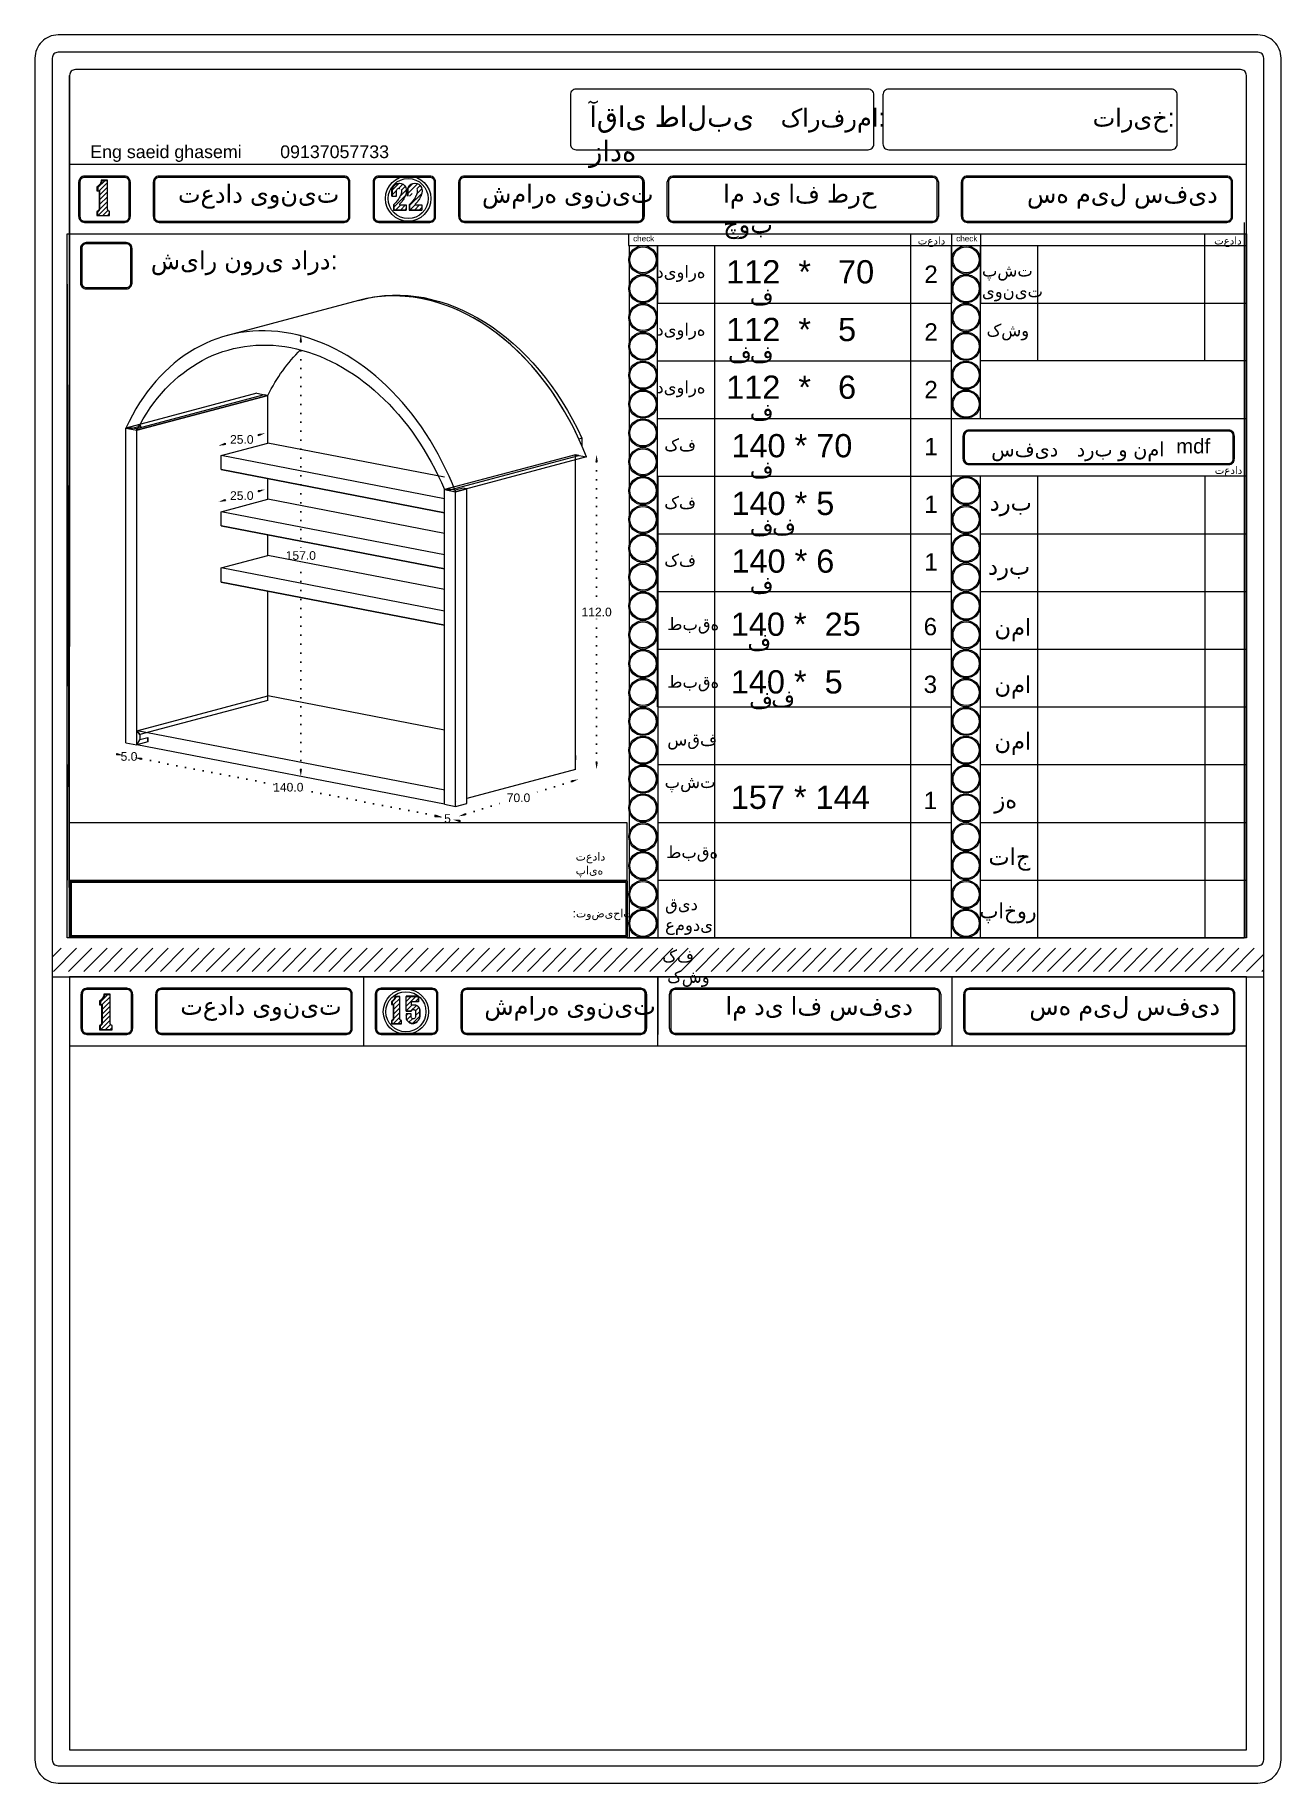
# Model space of a CAD drawing. Header units: inches. Extents: x 104 to 9740, y 936 to 6735.
# Drawn here: x 7903 to 8335, y 4485 to 5091 of the extents above; entities that cross this region are included whole.
import ezdxf

# ---------------------------------------------------------------- set-up
doc = ezdxf.new("R2010")
doc.units = ezdxf.units.IN
doc.header["$MEASUREMENT"] = 0
doc.linetypes.add('ACAD_ISO07W100', pattern=[3, 0, -3])
doc.styles.get("Standard").update_dxf_attribs({"font": 'arial.ttf'})
doc.dimstyles.get("Standard").update_dxf_attribs({"dimtxt": 3, "dimasz": 2.5, "dimexe": 0.18, "dimexo": 0.0625, "dimgap": 0.09, "dimtad": 0, "dimtih": 1, "dimtoh": 1, "dimdec": 1, "dimzin": 0, "dimdsep": 46, "dimtxsty": 'Standard', "dimcen": 0.09, "dimse1": 1, "dimse2": 1, "dimadec": 0, "dimazin": 0, "dimtfac": 1, "dimtdec": 1, "dimtix": 1, "dimtofl": 0, "dimtmove": 0, "dimatfit": 0, "dimfxl": 1, "dimtolj": 1, "dimtzin": 0, "dimarcsym": 0})
pattern_1 = [(45, (7531.2048, 5298.2798), (-0.8148213, 0.8148213), [])]
pattern_2 = [(45, (7391.2215, 5607.3876), (-0.8148213, 0.8148213), [])]

msp = doc.modelspace()

# ---------------------------------------------------------------- texts
at = {"lineweight": 20, "attachment_point": 1}
for s, width, gutter_width, heights, insert, char_height in [('{\\fArial|b0|i0|c178|p34;آقای طالبی زاده}', 61.9241, 323.85, [0], (8094.9, 5065.86), 7.1441), ('{\\fArial|b0|i0|c178|p34;کارفرما:}', 0.2338, 164.79, [0], (8161.27, 5065.12), 6.3113), ('تاریخ:', 0.2338, 164.79, [0], (8269.4, 5065.12), 6.311), ('{\\fArial|b0|i0|c178|p34;Eng saeid ghasemi}', 79.2452, 164.79, [0], (7921.89, 5052.31), 4.4179), ('{\\fArial|b0|i0|c178|p34;09137057733 }', 65.4498, 164.79, [0], (7987.73, 5052.31), 4.4179), ('{\\fArial|b0|i0|c178|p34;تعداد یونیت}', 65.4498, 164.79, [0], (7952.3, 5038.73), 6.3113), ('{\\fArial|b0|i0|c178|p34;شماره یونیت}', 65.4498, 164.79, [0], (8057.72, 5038.73), 6.3113), ('{\\fArial|b0|i0|c178|p34;ام دی اف طرح چوب}', 65.4498, 164.79, [0], (8141.33, 5038.73), 6.3113), ('{\\fArial|b0|i0|c178|p34;سه میل سفید}', 65.4498, 164.79, [0], (8246.66, 5038.73), 6.3113), ('{\\fArial|b0|i0|c178|p34;check}', 65.4498, 164.79, [0], (8110.1, 5021.03), 2.0101), ('{\\fArial|b0|i0|c178|p34;تعداد }', 65.4498, 164.79, [0], (8208.78, 5020.63), 2.6665), ('{\\fArial|b0|i0|c178|p34;check}', 65.4498, 164.79, [0], (8222.1, 5021.03), 2.0101), ('{\\fArial|b0|i0|c178|p34;تعداد }', 10.9902, 164.79, [0], (8311.53, 5020.63), 2.6665), ('{\\fArial|b0|i0|c178|p34;شیار نوری دارد:}', 65.4498, 164.79, [0], (7942.9, 5015.69), 6.3113), ('{\\fArial|b0|i0|c178|p34;شیار نوری دارد:}', 65.4498, 164.79, [0], (7942.9, 5015.69), 6.3113), ('112  *   70', 61.9823, 462.54, [8.23], (8142.34, 5012.51), 8.0603), ('{\\fArial|b0|i0|c178|p34;دیواره }', 17.3175, 247.18, [0], (8118.17, 5010.7), 4.3074), ('2 ', 8.5903, 164.79, [0], (8211.05, 5010.64), 6), ('{\\fArial|b0|i0|c178|p34;پشت \\Pیونیت}', 19.3052, 247.18, [0], (8231.03, 5011.15), 4.3074), ('{\\fArial|b0|i0|c178|p34;ف}', 15.3157, 346.26, [0], (8150.54, 5003.12), 6.0339), ('{\\fArial|b0|i0|c178|p34;دیواره }', 17.3175, 247.18, [0], (8118.17, 4990.7), 4.3074), ('112  *   5', 61.9823, 462.54, [8.23], (8142.34, 4992.51), 8.06), ('2 ', 8.5903, 164.79, [0], (8211.05, 4990.64), 6), ('{\\fArial|b0|i0|c178|p34;کشو }', 17.7019, 247.18, [0], (8232.63, 4990.43), 4.3074), ('{\\fArial|b0|i0|c178|p34;ف}', 15.3157, 346.26, [0], (8142.99, 4983.12), 6.0339), ('{\\fArial|b0|i0|c178|p34;ف}', 15.3157, 346.26, [0], (8150.54, 4983.12), 6.0339), ('{\\fArial|b0|i0|c178|p34;دیواره }', 17.3175, 247.18, [0], (8118.17, 4970.7), 4.3074), ('112  *   6', 61.9823, 462.54, [8.23], (8142.34, 4972.51), 8.06), ('2 ', 8.5903, 164.79, [0], (8211.05, 4970.64), 6), ('{\\fArial|b0|i0|c178|p34;ف}', 15.3157, 346.26, [0], (8150.54, 4963.12), 6.0339), ('140 * 70', 65.2593, 462.54, [0], (8144.16, 4952.23), 8.06), ('{\\fArial|b0|i0|c178|p34;کف }', 15.3367, 247.18, [0], (8120.91, 4950.7), 4.3074), ('1{\\fArial|b0|i0|c178|p34; }', 8.5903, 164.79, [0], (8211.05, 4950.91), 6), ('{\\fArial|b0|i0|c178|p34;سفید}', 37.9723, 164.79, [0], (8234.25, 4949.54), 5.0582), ('{\\fArial|b0|i0|c178|p34;درب و نما}', 36.0682, 164.79, [0], (8263.87, 4949.54), 5.0582), ('mdf', 17.2431, 132.07, [0], (8298.37, 4950.58), 5.058), ('{\\fArial|b0|i0|c178|p34;ف}', 15.3157, 346.26, [0], (8150.54, 4943.12), 6.0339), ('{\\fArial|b0|i0|c178|p34;تعداد }', 10.7715, 164.79, [0], (8311.75, 4941.06), 2.6665), ('{\\fArial|b0|i0|c178|p34;کف }', 15.3367, 247.18, [0], (8120.91, 4930.7), 4.3074), ('140 * 5', 65.2593, 462.54, [0], (8144.16, 4932.23), 8.06), ('1{\\fArial|b0|i0|c178|p34; }', 8.5903, 164.79, [0], (8211.05, 4930.91), 6), ('{\\fArial|b0|i0|c178|p34;درب}', 20.6748, 340.12, [0], (8233.72, 4931.62), 5.927), ('{\\fArial|b0|i0|c178|p34;ف}', 15.3157, 346.26, [0], (8150.54, 4923.12), 6.0339), ('{\\fArial|b0|i0|c178|p34;ف}', 15.3157, 346.26, [0], (8158.29, 4923.35), 6.0339), ('{\\fArial|b0|i0|c178|p34;کف }', 15.3367, 247.18, [0], (8120.91, 4910.7), 4.3074), ('140 * 6', 65.2593, 462.54, [0], (8144.16, 4912.23), 8.06), ('1{\\fArial|b0|i0|c178|p34; }', 8.5903, 164.79, [0], (8211.05, 4910.91), 6), ('{\\fArial|b0|i0|c178|p34;درب}', 13.4202, 164.79, [0], (8233.14, 4909.4), 5.927), ('{\\fArial|b0|i0|c178|p34;ف}', 15.3157, 346.26, [0], (8150.54, 4903.12), 6.0339), ('140 *  25', 66.8047, 462.54, [0], (8143.94, 4890.35), 8.06), ('{\\fArial|b0|i0|c178|p34;طبقه}', 14.1457, 164.79, [0], (8121.95, 4888.57), 4.3074), ('6 ', 8.5903, 164.79, [0], (8210.82, 4888.48), 6), ('{\\fArial|b0|i0|c178|p34;نما}', 11.1787, 164.79, [0], (8235.38, 4888.23), 5.927), ('{\\fArial|b0|i0|c178|p34;ف}', 15.3157, 346.26, [0], (8149.71, 4883.33), 6.0339), ('{\\fArial|b0|i0|c178|p34;طبقه}', 14.1457, 164.79, [0], (8121.95, 4868.57), 4.3074), ('140 *  5', 66.8047, 462.54, [0], (8143.94, 4870.35), 8.06), ('3 ', 8.5903, 164.79, [0], (8210.82, 4868.48), 6), ('{\\fArial|b0|i0|c178|p34;نما}', 11.1787, 164.79, [0], (8235.38, 4868.34), 5.927), ('{\\fArial|b0|i0|c178|p34;ف}', 15.3157, 346.26, [0], (8150.33, 4863.21), 6.0339), ('{\\fArial|b0|i0|c178|p34;ف}', 15.3157, 346.26, [0], (8157.98, 4863.73), 6.0339), ('{\\fArial|b0|i0|c178|p34;سقف}', 14.1457, 164.79, [0], (8121.95, 4848.57), 4.3074), ('{\\fArial|b0|i0|c178|p34;نما}', 11.1787, 164.79, [0], (8235.38, 4848.8), 5.927), ('{\\fArial|b0|i0|c178|p34;پشت}', 18.5758, 164.79, [0], (8121.03, 4833.83), 4.3074), ('157 * 144', 66.8047, 462.54, [0], (8143.94, 4830.35), 8.06), ('1{\\fArial|b0|i0|c178|p34; }', 8.5903, 164.79, [0], (8210.82, 4828.21), 6), ('{\\fArial|b0|i0|c178|p34;زه}', 11.2031, 164.79, [0], (8235.35, 4828.54), 5.927), ('تعداد پایه', 17.7105, 164.79, [0], (8090.19, 4807.23), 2.872), ('{\\fArial|b0|i0|c178|p34;طبقه}', 14.2061, 164.79, [0], (8121.58, 4809.52), 4.3074), ('{\\fArial|b0|i0|c178|p34;تاج}', 13.2883, 164.79, [0], (8233.27, 4808.73), 5.927), (':توضیحات', 65.4498, 164.79, [0], (8089.16, 4787.54), 2.872), ('{\\fArial|b0|i0|c178|p34;قید \\Pعمودی}', 14.0099, 164.79, [0], (8121.18, 4791.5), 4.3074), ('{\\fArial|b0|i0|c178|p34;پاخور}', 12.8103, 147.32, [0], (8230.17, 4789.67), 5.2987), ('{\\fArial|b0|i0|c178|p34;کف }\\P{\\fArial|b0|i0|c178|p34; کشو}', 17.5398, 164.79, [0], (8120.21, 4773.5), 4.3074), ('{\\fArial|b0|i0|c178|p34;تعداد یونیت}', 65.4498, 164.79, [0], (7953.1, 4757.21), 6.3113), ('{\\fArial|b0|i0|c178|p34;شماره یونیت}', 65.4498, 164.79, [0], (8058.52, 4757.21), 6.3113), ('{\\fArial|b0|i0|c178|p34;ام دی اف سفید}', 65.4498, 164.79, [0], (8142.14, 4757.21), 6.3113), ('{\\fArial|b0|i0|c178|p34;سه میل سفید}', 65.4498, 164.79, [0], (8247.46, 4757.21), 6.3113)]:
    msp.add_mtext_dynamic_manual_height_columns(s, width=width, gutter_width=gutter_width, heights=heights, dxfattribs=dict(at, insert=insert, char_height=char_height))

# ---------------------------------------------------------------- blocks, each defined once
blk = doc.blocks.new('*D880')
at = {"color": 0, "linetype": 'ACAD_ISO07W100', "lineweight": -2, "transparency": 16777216}
for p, q in [((8097.44, 4942.56), (8097.44, 4892.14)), ((8097.44, 4838.48), (8097.44, 4888.9))]:
    blk.add_line(p, q, dxfattribs=at)
at = {"color": 0, "transparency": 16777216}
for points in [[(8097.02, 4942.56), (8097.86, 4942.56), (8097.44, 4945.06)], [(8097.02, 4838.48), (8097.86, 4838.48), (8097.44, 4835.98)]]:
    blk.add_solid(points, dxfattribs=at)
at = {"layer": 'Defpoints', "color": 0, "transparency": 16777216}
for p in [(8090.08, 4945.06), (8090.08, 4835.98), (8097.44, 4835.98)]:
    blk.add_point(p, dxfattribs=at)
at = {"color": 0, "transparency": 16777216, "insert": (8097.44, 4890.52), "char_height": 3, "attachment_point": 5}
blk.add_mtext('\\A1;112.0', dxfattribs=at)
blk = doc.blocks.new('*D881')
at = {"color": 0, "linetype": 'ACAD_ISO07W100', "lineweight": -2, "transparency": 16777216}
for p, q in [((8088.75, 4831.81), (8074.33, 4827.35)), ((8051.98, 4820.45), (8066.4, 4824.9))]:
    blk.add_line(p, q, dxfattribs=at)
at = {"color": 0, "transparency": 16777216}
for points in [[(8088.63, 4832.2), (8088.87, 4831.41), (8091.14, 4832.54)], [(8051.86, 4820.84), (8052.1, 4820.05), (8049.59, 4819.71)]]:
    blk.add_solid(points, dxfattribs=at)
at = {"layer": 'Defpoints', "color": 0, "transparency": 16777216}
for p in [(8090.08, 4835.98), (8048.53, 4823.15), (8049.59, 4819.71)]:
    blk.add_point(p, dxfattribs=at)
at = {"color": 0, "transparency": 16777216, "insert": (8070.36, 4826.13), "char_height": 3, "attachment_point": 5}
blk.add_mtext('\\A1;70.0', dxfattribs=at)
blk = doc.blocks.new('*D882')
at = {"color": 0, "linetype": 'ACAD_ISO07W100', "lineweight": -2, "transparency": 16777216}
for p, q in [((7939.69, 4839.61), (7985.55, 4830.75)), ((8041.42, 4819.97), (7995.56, 4828.82))]:
    blk.add_line(p, q, dxfattribs=at)
at = {"color": 0, "transparency": 16777216}
for points in [[(7939.77, 4840.01), (7939.61, 4839.2), (7937.24, 4840.08)], [(8041.5, 4820.37), (8041.34, 4819.56), (8043.87, 4819.49)]]:
    blk.add_solid(points, dxfattribs=at)
at = {"layer": 'Defpoints', "color": 0, "transparency": 16777216}
for p in [(7938.09, 4844.47), (7937.24, 4840.08), (8044.72, 4823.88)]:
    blk.add_point(p, dxfattribs=at)
at = {"color": 0, "transparency": 16777216, "insert": (7990.55, 4829.79), "char_height": 3, "attachment_point": 5}
blk.add_mtext('\\A1;140.0', dxfattribs=at)
blk = doc.blocks.new('*D883')
at = {"color": 0, "linetype": 'ACAD_ISO07W100', "lineweight": -2, "transparency": 16777216}
for p, q in [((7968.75, 4929.35), (7970.43, 4929.8)), ((7980.12, 4932.38), (7978.44, 4931.94))]:
    blk.add_line(p, q, dxfattribs=at)
at = {"color": 0, "transparency": 16777216}
for points in [[(7980.01, 4932.79), (7980.22, 4931.98), (7982.53, 4933.03)], [(7968.64, 4929.75), (7968.86, 4928.95), (7966.33, 4928.71)]]:
    blk.add_solid(points, dxfattribs=at)
at = {"layer": 'Defpoints', "color": 0, "transparency": 16777216}
for p in [(7966.33, 4928.71), (7983.44, 4929.61), (7967.24, 4925.29)]:
    blk.add_point(p, dxfattribs=at)
at = {"color": 0, "transparency": 16777216, "insert": (7974.43, 4930.87), "char_height": 3, "attachment_point": 5}
blk.add_mtext('\\A1;25.0', dxfattribs=at)
blk = doc.blocks.new('*D884')
at = {"color": 0, "linetype": 'ACAD_ISO07W100', "lineweight": -2, "transparency": 16777216}
for p, q in [((7980.12, 4951.86), (7978.44, 4951.41)), ((7968.75, 4948.83), (7970.43, 4949.28))]:
    blk.add_line(p, q, dxfattribs=at)
at = {"color": 0, "transparency": 16777216}
for points in [[(7980.01, 4952.26), (7980.22, 4951.46), (7982.53, 4952.51)], [(7968.64, 4949.23), (7968.86, 4948.43), (7966.33, 4948.18)]]:
    blk.add_solid(points, dxfattribs=at)
at = {"layer": 'Defpoints', "color": 0, "transparency": 16777216}
for p in [(7966.33, 4948.18), (7983.44, 4949.09), (7967.24, 4944.77)]:
    blk.add_point(p, dxfattribs=at)
at = {"color": 0, "transparency": 16777216, "insert": (7974.43, 4950.35), "char_height": 3, "attachment_point": 5}
blk.add_mtext('\\A1;25.0', dxfattribs=at)
blk = doc.blocks.new('*D885')
at = {"color": 0, "linetype": 'ACAD_ISO07W100', "lineweight": -2, "transparency": 16777216}
for p, q in [((7930.97, 4841.29), (7928.52, 4841.76)), ((7939.69, 4839.61), (7942.15, 4839.13))]:
    blk.add_line(p, q, dxfattribs=at)
at = {"color": 0, "transparency": 16777216}
for points in [[(7931.05, 4841.7), (7930.9, 4840.88), (7933.43, 4840.81)], [(7939.77, 4840.01), (7939.61, 4839.2), (7937.24, 4840.08)]]:
    blk.add_solid(points, dxfattribs=at)
at = {"layer": 'Defpoints', "color": 0, "transparency": 16777216}
for p in [(7934.28, 4845.21), (7938.09, 4844.47), (7933.43, 4840.81)]:
    blk.add_point(p, dxfattribs=at)
at = {"color": 0, "transparency": 16777216, "insert": (7935.33, 4840.45), "char_height": 3, "attachment_point": 5}
blk.add_mtext('\\A1;5.0', dxfattribs=at)
blk = doc.blocks.new('*D886')
at = {"color": 0, "linetype": 'ACAD_ISO07W100', "lineweight": -2, "transparency": 16777216}
for p, q in [((8041.38, 4819.76), (8038.92, 4820.24)), ((8050.1, 4818.08), (8052.55, 4817.6))]:
    blk.add_line(p, q, dxfattribs=at)
at = {"color": 0, "transparency": 16777216}
for points in [[(8041.46, 4820.17), (8041.3, 4819.35), (8043.83, 4819.29)], [(8050.17, 4818.49), (8050.02, 4817.67), (8047.64, 4818.55)]]:
    blk.add_solid(points, dxfattribs=at)
at = {"layer": 'Defpoints', "color": 0, "transparency": 16777216}
for p in [(8044.72, 4823.88), (8047.64, 4818.55), (8048.53, 4823.15)]:
    blk.add_point(p, dxfattribs=at)
at = {"color": 0, "transparency": 16777216, "insert": (8045.74, 4818.92), "char_height": 3, "attachment_point": 5}
blk.add_mtext('\\A1;5', dxfattribs=at)
blk = doc.blocks.new('*D890')
at = {"color": 0, "linetype": 'ACAD_ISO07W100', "lineweight": -2, "transparency": 16777216}
for p, q in [((7994.89, 4984.21), (7994.89, 4911.73)), ((7994.88, 4836), (7994.89, 4908.48))]:
    blk.add_line(p, q, dxfattribs=at)
at = {"color": 0, "transparency": 16777216}
for points in [[(7994.47, 4984.21), (7995.3, 4984.21), (7994.89, 4986.71)], [(7994.47, 4836), (7995.3, 4836), (7994.88, 4833.5)]]:
    blk.add_solid(points, dxfattribs=at)
at = {"layer": 'Defpoints', "color": 0, "transparency": 16777216}
for p in [(7994.89, 4986.71), (7994.88, 4833.5), (7994.88, 4833.5)]:
    blk.add_point(p, dxfattribs=at)
at = {"color": 0, "transparency": 16777216, "insert": (7994.89, 4910.11), "char_height": 3, "attachment_point": 5}
blk.add_mtext('\\A1;157.0', dxfattribs=at)

# ---------------------------------------------------------------- dimensions: what is measured, and where the dimension line sits
for p1, p2, distance, text, picture, middle in [((7994.89, 4986.71), (7994.88, 4833.5), 0, '157.0', '*D890', (7994.89, 4910.11)), ((7983.44, 4949.09), (7967.24, 4944.77), -3.53, '25.0', '*D884', (7974.43, 4950.35)), ((7983.44, 4929.61), (7967.24, 4925.29), -3.53, '25.0', '*D883', (7974.43, 4930.87)), ((7938.09, 4844.47), (7934.28, 4845.21), 4.47, '5.0', '*D885', (7935.33, 4840.45)), ((8044.72, 4823.88), (7938.09, 4844.47), 4.47, '140.0', '*D882', (7990.55, 4829.79)), ((8090.08, 4835.98), (8048.53, 4823.15), 3.6, '70.0', '*D881', (8070.36, 4826.13)), ((8044.72, 4823.88), (8048.53, 4823.15), -4.68, '5', '*D886', (8045.74, 4818.92))]:
    dim = msp.add_aligned_dim(p1=p1, p2=p2, distance=distance, text=text, dimstyle='Standard')
    dim.commit()
    dim.dimension.update_dxf_attribs({"geometry": picture, "text_midpoint": middle})
dim = msp.add_linear_dim(base=(8097.44, 4835.98), p1=(8090.08, 4945.06), p2=(8090.08, 4835.98), angle=90, text='112.0', dimstyle='Standard')
dim.commit()
dim.dimension.update_dxf_attribs({"geometry": '*D880', "text_midpoint": (8097.44, 4890.52)})

# ---------------------------------------------------------------- hatches: boundary and pattern name
at = {"lineweight": 20}
h = msp.add_hatch(dxfattribs=at)
h.set_pattern_fill('ANSI31', color=256, scale=9.218651)
h.set_pattern_definition([(45, (7178.6585, 5579.2127), (-0.8148213, 0.8148213), [])])
h.paths.add_polyline_path([(7928.42, 5029.46), (7928.33, 5029.5), (7928.25, 5029.56), (7928.17, 5029.62), (7928.1, 5029.69), (7928.04, 5029.77), (7927.99, 5029.86), (7927.95, 5029.95), (7927.92, 5030.05), (7927.9, 5030.14), (7927.9, 5030.24), (7927.9, 5040.17), (7926.03, 5040.17), (7926.01, 5039.94), (7925.96, 5039.71), (7925.89, 5039.49), (7925.81, 5039.27), (7925.7, 5039.06), (7925.58, 5038.86), (7925.44, 5038.67), (7925.28, 5038.5), (7925.11, 5038.34), (7924.93, 5038.19), (7924.74, 5038.06), (7924.53, 5037.95), (7924.53, 5036.55), (7924.94, 5036.55), (7925.25, 5036.52), (7925.25, 5030.28), (7925.23, 5030.19), (7925.21, 5030.09), (7925.18, 5030), (7925.13, 5029.91), (7925.08, 5029.83), (7925.02, 5029.75), (7924.96, 5029.68), (7924.88, 5029.62), (7924.8, 5029.57), (7924.72, 5029.52), (7924.62, 5029.48), (7924.53, 5029.46), (7924.53, 5028.03), (7928.62, 5028.03), (7928.62, 5029.41), (7928.52, 5029.43)])
h = msp.add_hatch(dxfattribs=at)
h.set_pattern_fill('ANSI31', color=256, scale=9.218651)
h.set_pattern_definition(pattern_2)
h.paths.add_polyline_path([(8031.45, 5031.64), (8029.09, 5031.64), (8029.09, 5031.92), (8029.33, 5032.15), (8029.56, 5032.39), (8029.78, 5032.64), (8029.99, 5032.9), (8030.19, 5033.16), (8030.38, 5033.44), (8030.56, 5033.72), (8030.72, 5034.01), (8030.88, 5034.3), (8031.02, 5034.6), (8031.15, 5034.91), (8031.19, 5035.03), (8031.26, 5035.22), (8031.32, 5035.42), (8031.38, 5035.61), (8031.42, 5035.82), (8031.45, 5036.02), (8031.47, 5036.22), (8031.48, 5036.43), (8031.48, 5036.63), (8031.47, 5036.84), (8031.45, 5037.04), (8031.25, 5037.74), (8030.86, 5038.35), (8030.32, 5038.83), (8029.73, 5039.1), (8029.11, 5039.19), (8028.4, 5039.08), (8027.75, 5038.79), (8027.21, 5038.31), (8026.83, 5037.71), (8026.63, 5037.02), (8026.64, 5036.3), (8026.64, 5034.66), (8028.11, 5034.66), (8028.11, 5036.82), (8028.25, 5037.08), (8028.44, 5037.27), (8028.68, 5037.39), (8028.94, 5037.43), (8029.11, 5037.4), (8029.21, 5037.39), (8029.21, 5037.39), (8029.37, 5037.36), (8029.6, 5037.24), (8029.79, 5037.06), (8029.92, 5036.83), (8029.97, 5036.57), (8029.97, 5036.4), (8029.96, 5036.23), (8029.94, 5036.07), (8029.92, 5035.9), (8029.89, 5035.74), (8029.85, 5035.57), (8029.8, 5035.41), (8029.74, 5035.26), (8029.68, 5035.1), (8029.61, 5034.95), (8029.53, 5034.78), (8029.37, 5034.46), (8029.2, 5034.14), (8029.01, 5033.84), (8028.82, 5033.54), (8028.61, 5033.24), (8028.39, 5032.96), (8028.17, 5032.68), (8027.93, 5032.42), (8027.68, 5032.16), (8027.42, 5031.91), (8027.16, 5031.67), (8027.16, 5029.85), (8031.45, 5029.85)])
h = msp.add_hatch(dxfattribs=at)
h.set_pattern_fill('ANSI31', color=256, scale=9.218651)
h.set_pattern_definition(pattern_2)
h.paths.add_polyline_path([(8036.89, 5031.64), (8034.53, 5031.64), (8034.53, 5031.92), (8034.77, 5032.15), (8035, 5032.39), (8035.22, 5032.64), (8035.43, 5032.9), (8035.63, 5033.16), (8035.82, 5033.44), (8036, 5033.72), (8036.17, 5034.01), (8036.32, 5034.3), (8036.46, 5034.6), (8036.59, 5034.91), (8036.63, 5035.03), (8036.7, 5035.22), (8036.77, 5035.42), (8036.82, 5035.61), (8036.86, 5035.82), (8036.89, 5036.02), (8036.91, 5036.22), (8036.92, 5036.43), (8036.92, 5036.63), (8036.91, 5036.84), (8036.89, 5037.04), (8036.69, 5037.74), (8036.3, 5038.35), (8035.76, 5038.83), (8035.17, 5039.1), (8034.55, 5039.19), (8033.84, 5039.08), (8033.19, 5038.79), (8032.65, 5038.31), (8032.27, 5037.71), (8032.07, 5037.02), (8032.08, 5036.3), (8032.08, 5034.66), (8033.55, 5034.66), (8033.55, 5036.82), (8033.69, 5037.08), (8033.88, 5037.27), (8034.12, 5037.39), (8034.39, 5037.43), (8034.55, 5037.4), (8034.65, 5037.39), (8034.65, 5037.39), (8034.81, 5037.36), (8035.05, 5037.24), (8035.24, 5037.06), (8035.36, 5036.83), (8035.41, 5036.57), (8035.41, 5036.4), (8035.4, 5036.23), (8035.38, 5036.07), (8035.36, 5035.9), (8035.33, 5035.74), (8035.29, 5035.57), (8035.24, 5035.41), (8035.19, 5035.26), (8035.12, 5035.1), (8035.05, 5034.95), (8034.97, 5034.78), (8034.81, 5034.46), (8034.64, 5034.14), (8034.46, 5033.84), (8034.26, 5033.54), (8034.05, 5033.24), (8033.84, 5032.96), (8033.61, 5032.68), (8033.37, 5032.42), (8033.12, 5032.16), (8032.86, 5031.91), (8032.6, 5031.67), (8032.6, 5029.85), (8036.89, 5029.85)])
h = msp.add_hatch(dxfattribs=at)
h.set_pattern_fill('ANSI31', color=256, scale=30)
h.set_pattern_definition([(45, (5706.503, 4477.8733), (-2.6516504, 2.6516504), [])])
h.paths.add_polyline_path([(8328.72, 4773.97), (7908.72, 4773.97), (7908.72, 4765.97), (8328.72, 4765.97)])
h = msp.add_hatch(dxfattribs=at)
h.set_pattern_fill('ANSI31', color=256, scale=9.218651)
h.set_pattern_definition([(45, (7179.5658, 5296.9973), (-0.8148213, 0.8148213), [])])
h.paths.add_polyline_path([(7929.33, 4747.25), (7929.24, 4747.29), (7929.16, 4747.34), (7929.08, 4747.41), (7929.01, 4747.48), (7928.95, 4747.56), (7928.9, 4747.64), (7928.86, 4747.73), (7928.83, 4747.83), (7928.81, 4747.93), (7928.8, 4748.03), (7928.8, 4757.95), (7926.94, 4757.95), (7926.91, 4757.72), (7926.87, 4757.49), (7926.8, 4757.27), (7926.71, 4757.05), (7926.61, 4756.84), (7926.49, 4756.65), (7926.35, 4756.46), (7926.19, 4756.28), (7926.02, 4756.12), (7925.84, 4755.98), (7925.64, 4755.85), (7925.44, 4755.74), (7925.44, 4754.33), (7925.84, 4754.33), (7926.15, 4754.31), (7926.15, 4748.07), (7926.14, 4747.97), (7926.12, 4747.88), (7926.08, 4747.79), (7926.04, 4747.7), (7925.99, 4747.62), (7925.93, 4747.54), (7925.86, 4747.47), (7925.79, 4747.41), (7925.71, 4747.35), (7925.62, 4747.31), (7925.53, 4747.27), (7925.44, 4747.24), (7925.44, 4745.81), (7929.53, 4745.81), (7929.53, 4747.19), (7929.43, 4747.21)])
h = msp.add_hatch(dxfattribs=at)
h.set_pattern_fill('ANSI31', color=256, scale=9.218651)
h.set_pattern_definition(pattern_1)
h.paths.add_polyline_path([(8029.61, 4748.98), (8029.54, 4749.01), (8029.47, 4749.05), (8029.41, 4749.1), (8029.36, 4749.15), (8029.31, 4749.22), (8029.27, 4749.28), (8029.24, 4749.35), (8029.22, 4749.43), (8029.2, 4749.5), (8029.2, 4749.58), (8029.2, 4757.22), (8027.77, 4757.22), (8027.74, 4757.04), (8027.71, 4756.87), (8027.66, 4756.69), (8027.59, 4756.53), (8027.51, 4756.37), (8027.41, 4756.21), (8027.31, 4756.07), (8027.19, 4755.93), (8027.06, 4755.81), (8026.92, 4755.7), (8026.77, 4755.6), (8026.61, 4755.51), (8026.61, 4754.43), (8026.92, 4754.43), (8027.16, 4754.41), (8027.16, 4749.61), (8027.15, 4749.54), (8027.13, 4749.46), (8027.11, 4749.39), (8027.07, 4749.32), (8027.03, 4749.26), (8026.99, 4749.2), (8026.94, 4749.15), (8026.88, 4749.1), (8026.82, 4749.06), (8026.75, 4749.02), (8026.68, 4748.99), (8026.61, 4748.97), (8026.61, 4747.87), (8029.75, 4747.87), (8029.75, 4748.94), (8029.68, 4748.95)])
h = msp.add_hatch(dxfattribs=at)
h.set_pattern_fill('ANSI31', color=256, scale=9.218651)
h.set_pattern_definition(pattern_1)
h.paths.add_polyline_path([(8035.68, 4753.63), (8035.5, 4753.82), (8035.3, 4753.99), (8035.09, 4754.13), (8034.85, 4754.24), (8034.65, 4754.31), (8034.42, 4754.36), (8034.14, 4754.38), (8033.12, 4754.38), (8033.12, 4755.37), (8035.59, 4755.37), (8035.59, 4757.27), (8031.38, 4757.27), (8031.38, 4752.18), (8033.12, 4752.18), (8033.19, 4752.33), (8033.28, 4752.47), (8033.41, 4752.58), (8033.55, 4752.66), (8033.71, 4752.71), (8033.89, 4752.73), (8034.08, 4752.71), (8034.24, 4752.66), (8034.38, 4752.58), (8034.51, 4752.47), (8034.6, 4752.33), (8034.67, 4752.18), (8034.67, 4750.23), (8034.65, 4750.04), (8034.57, 4749.85), (8034.45, 4749.69), (8034.29, 4749.57), (8034.11, 4749.5), (8033.91, 4749.47), (8033.71, 4749.5), (8033.53, 4749.57), (8033.35, 4749.71), (8033.22, 4749.88), (8033.14, 4750.06), (8033.12, 4750.26), (8033.12, 4751.2), (8031.38, 4751.2), (8031.38, 4750.23), (8031.4, 4749.92), (8031.46, 4749.61), (8031.55, 4749.35), (8031.69, 4749.07), (8031.87, 4748.81), (8032.08, 4748.58), (8032.32, 4748.38), (8032.58, 4748.21), (8032.86, 4748.08), (8033.16, 4747.98), (8033.47, 4747.93), (8033.78, 4747.92), (8034.07, 4747.98), (8034.35, 4748.07), (8034.62, 4748.18), (8034.88, 4748.33), (8035.12, 4748.5), (8035.35, 4748.7), (8035.55, 4748.92), (8035.72, 4749.16), (8035.87, 4749.41), (8035.99, 4749.68), (8036.08, 4749.97), (8036.14, 4750.26), (8036.14, 4752.18), (8036.14, 4752.44), (8036.11, 4752.7), (8036.04, 4752.95), (8035.95, 4753.19), (8035.83, 4753.42)])

# ---------------------------------------------------------------- linework, layer by layer
for p, q in [((7914.72, 4777.62), (7914.72, 5076.58)), ((8322.72, 5045.62), (7914.72, 5045.62)), ((7914.72, 4866.63), (7914.72, 5045.62)), ((7917.92, 5027.62), (7917.92, 5039.62)), ((7933.76, 5041.62), (7919.92, 5041.62)), ((7924.53, 5037.95), (7924.53, 5036.55)), ((7935.76, 5039.62), (7935.76, 5027.62)), ((7943.76, 5027.62), (7943.76, 5039.62)), ((8009.92, 5041.62), (7945.76, 5041.62)), ((8011.92, 5027.62), (8011.92, 5039.62)), ((8019.92, 5039.62), (8019.92, 5027.62)), ((8039.63, 5041.62), (8021.92, 5041.62)), ((8041.63, 5027.62), (8041.63, 5039.62)), ((8049.63, 5027.62), (8049.63, 5039.62)), ((8111.92, 5041.62), (8051.63, 5041.62)), ((8113.92, 5039.62), (8113.92, 5027.62)), ((8121.92, 5027.62), (8121.92, 5039.62)), ((8213.92, 5041.62), (8123.92, 5041.62)), ((8215.92, 5039.62), (8215.92, 5027.62)), ((8223.92, 5027.62), (8223.92, 5039.62)), ((8315.92, 5041.62), (8225.92, 5041.62)), ((8317.92, 5027.62), (8317.92, 5039.62)), ((7919.92, 5025.62), (7933.76, 5025.62)), ((7924.53, 5028.03), (7928.62, 5028.03)), ((8009.92, 5025.62), (7945.76, 5025.62)), ((8021.92, 5025.62), (8039.63, 5025.62)), ((8111.92, 5025.62), (8051.63, 5025.62)), ((8123.92, 5025.62), (8213.92, 5025.62)), ((8225.92, 5025.62), (8315.92, 5025.62)), ((8321.92, 5025.62), (8321.92, 4777.62)), ((7913.92, 5021.62), (8321.92, 5021.62)), ((8108.52, 5021.62), (8108.52, 5017.62)), ((8206.35, 4777.62), (8206.35, 5021.62)), ((8220.52, 5021.62), (8220.52, 4997.62)), ((8230.52, 5021.62), (8230.52, 4997.62)), ((8308.31, 4977.62), (8308.31, 5021.62)), ((8108.52, 5017.62), (8322.52, 5017.62)), ((8108.79, 4777.62), (8108.79, 5017.62)), ((8118.52, 4861.62), (8118.52, 5017.62)), ((8118.52, 4857.62), (8118.52, 5017.62)), ((8118.52, 5017.62), (8118.52, 4997.62)), ((8138.33, 5017.62), (8138.33, 4777.62)), ((8220.52, 4861.62), (8220.52, 5017.62)), ((8220.52, 4777.62), (8220.52, 5017.62)), ((8230.52, 4977.62), (8230.52, 5017.62)), ((8230.52, 4957.62), (8230.52, 5017.62)), ((8230.52, 4957.62), (8230.52, 5017.62)), ((8230.52, 5017.62), (8230.52, 4997.62)), ((8250.33, 5017.62), (8250.33, 4977.62)), ((8118.52, 4997.62), (8220.52, 4997.62)), ((8230.52, 4997.62), (8322.52, 4997.62)), ((8118.52, 4977.62), (8220.52, 4977.62)), ((8322.52, 4977.62), (8230.52, 4977.62)), ((8322.52, 4977.62), (8302.52, 4977.62)), ((8118.52, 4957.62), (8322.52, 4957.62)), ((8224.52, 4943.62), (8224.52, 4951.62)), ((8316.52, 4953.62), (8226.52, 4953.62)), ((8318.52, 4951.62), (8318.52, 4943.62)), ((8316.52, 4941.62), (8226.52, 4941.62)), ((8118.52, 4937.62), (8220.52, 4937.62)), ((8118.79, 4777.62), (8118.79, 4937.62)), ((8322.52, 4937.62), (8220.52, 4937.62)), ((8230.52, 4777.62), (8230.52, 4937.62)), ((8250.33, 4937.62), (8250.33, 4837.62)), ((8308.31, 4937.62), (8308.31, 4777.62)), ((8118.52, 4917.62), (8220.52, 4917.62)), ((8118.52, 4917.62), (8138.33, 4917.62)), ((8118.52, 4917.62), (8220.52, 4917.62)), ((8187.04, 4917.62), (8220.52, 4917.62)), ((8230.52, 4917.62), (8322.52, 4917.62)), ((8250.33, 4917.62), (8250.33, 4817.62)), ((8118.52, 4897.62), (8138.33, 4897.62)), ((8118.52, 4897.62), (8220.52, 4897.62)), ((8230.52, 4897.62), (8322.52, 4897.62)), ((8230.52, 4897.62), (8322.52, 4897.62)), ((8250.33, 4897.62), (8250.33, 4797.62)), ((8118.52, 4877.62), (8220.52, 4877.62)), ((8230.52, 4877.62), (8322.52, 4877.62)), ((8250.33, 4877.62), (8250.33, 4777.62)), ((8118.52, 4857.62), (8220.52, 4857.62)), ((8206.35, 4857.62), (8220.52, 4857.62)), ((8230.52, 4857.62), (8322.52, 4857.62)), ((7913.92, 4837.62), (7913.92, 4797.62)), ((8118.52, 4837.62), (8220.52, 4837.62)), ((8206.35, 4837.62), (8220.52, 4837.62)), ((8230.52, 4837.62), (8322.52, 4837.62)), ((8230.52, 4837.62), (8322.52, 4837.62)), ((7914.52, 4817.62), (8107.91, 4817.62)), ((8107.91, 4817.62), (8107.91, 4797.62)), ((8118.52, 4817.62), (8220.52, 4817.62)), ((8118.52, 4817.62), (8220.52, 4817.62)), ((8206.35, 4817.62), (8220.52, 4817.62)), ((8230.52, 4817.62), (8322.52, 4817.62)), ((8230.52, 4817.62), (8322.52, 4817.62)), ((7914.52, 4797.62), (8107.91, 4797.62)), ((8118.52, 4797.62), (8220.52, 4797.62)), ((8118.52, 4797.62), (8220.52, 4797.62)), ((8206.35, 4797.62), (8220.52, 4797.62)), ((8230.52, 4797.62), (8322.52, 4797.62)), ((8230.52, 4797.62), (8322.52, 4797.62)), ((8107.92, 4777.62), (7913.92, 4777.62)), ((8107.92, 4777.62), (8219.92, 4777.62)), ((8107.92, 4777.62), (8321.92, 4777.62)), ((8108.52, 4777.62), (8220.52, 4777.62)), ((7908.72, 4764.1), (8328.72, 4764.1)), ((8322.72, 4764.1), (7914.72, 4764.1)), ((8016.72, 4740.1), (8016.72, 4764.1)), ((8118.72, 4740.1), (8118.72, 4764.1)), ((8118.72, 4764.1), (8118.72, 4744.1)), ((8220.72, 4740.1), (8220.72, 4764.1)), ((7918.72, 4746.1), (7918.72, 4758.1)), ((7934.57, 4760.1), (7920.72, 4760.1)), ((7936.57, 4758.1), (7936.57, 4746.1)), ((7944.57, 4746.1), (7944.57, 4758.1)), ((8010.72, 4760.1), (7946.57, 4760.1)), ((8012.72, 4746.1), (8012.72, 4758.1)), ((8020.72, 4758.1), (8020.72, 4746.1)), ((8040.43, 4760.1), (8022.72, 4760.1)), ((8035.59, 4757.27), (8035.59, 4755.37)), ((8042.43, 4746.1), (8042.43, 4758.1)), ((8050.43, 4746.1), (8050.43, 4758.1)), ((8112.72, 4760.1), (8052.43, 4760.1)), ((8114.72, 4758.1), (8114.72, 4746.1)), ((8122.72, 4746.1), (8122.72, 4758.1)), ((8214.72, 4760.1), (8124.72, 4760.1)), ((8216.72, 4758.1), (8216.72, 4746.1)), ((8224.72, 4746.1), (8224.72, 4758.1)), ((8316.72, 4760.1), (8226.72, 4760.1)), ((8318.72, 4746.1), (8318.72, 4758.1)), ((7925.44, 4755.74), (7925.44, 4754.33)), ((8026.61, 4755.51), (8026.61, 4754.43)), ((8031.38, 4752.18), (8033.12, 4752.18)), ((8033.15, 4755.37), (8033.15, 4754.4)), ((8033.91, 4752.73), (8034.08, 4752.71)), ((8034.08, 4752.71), (8034.24, 4752.66)), ((8034.24, 4752.66), (8034.38, 4752.58)), ((8034.38, 4752.58), (8034.51, 4752.47)), ((8034.51, 4752.47), (8034.6, 4752.33)), ((8034.6, 4752.33), (8034.67, 4752.18)), ((8034.67, 4752.18), (8034.67, 4750.23)), ((7925.44, 4745.81), (7929.53, 4745.81)), ((8026.61, 4747.87), (8029.75, 4747.87)), ((8033.53, 4749.57), (8033.37, 4749.69)), ((8033.71, 4749.5), (8033.53, 4749.57)), ((8033.91, 4749.47), (8033.71, 4749.5)), ((8034.11, 4749.5), (8033.91, 4749.47)), ((8034.29, 4749.57), (8034.11, 4749.5)), ((8034.45, 4749.69), (8034.29, 4749.57)), ((8034.57, 4749.85), (8034.45, 4749.69)), ((8034.65, 4750.04), (8034.57, 4749.85)), ((8034.67, 4750.23), (8034.65, 4750.04)), ((7914.72, 4740.1), (8322.72, 4740.1)), ((7914.72, 4740.1), (8322.72, 4740.1)), ((7920.72, 4744.1), (7934.57, 4744.1)), ((8010.72, 4744.1), (7946.57, 4744.1)), ((8022.72, 4744.1), (8040.43, 4744.1)), ((8112.72, 4744.1), (8052.43, 4744.1)), ((8124.72, 4744.1), (8214.72, 4744.1)), ((8226.72, 4744.1), (8316.72, 4744.1))]:
    msp.add_line(p, q, dxfattribs=at)
at = {"linetype": 'Continuous', "lineweight": 0, "extrusion": (2.22045e-16, 0.973907, 0.226948)}
for p, q in [((8014.85, 4998.53), (7969.49, 4986.43)), ((8014.85, 4998.53), (8015.89, 4998.8)), ((7979.63, 4966.38), (7934.28, 4954.28)), ((7982.22, 4965.88), (7937.9, 4954.06)), ((7938.09, 4953.55), (7983.44, 4965.65)), ((7983.44, 4965.65), (7938.09, 4953.55)), ((7979.63, 4966.38), (7983.44, 4965.65)), ((7983.44, 4965.65), (7982.22, 4965.88)), ((7983.44, 4949.09), (7983.44, 4965.65)), ((7938.16, 4955.32), (7934.28, 4954.28)), ((7936.53, 4954.32), (7934.28, 4954.28)), ((7934.28, 4954.28), (7936.53, 4954.32)), ((7934.28, 4954.28), (7938.09, 4953.55)), ((7934.28, 4845.21), (7934.28, 4954.28)), ((7934.28, 4845.21), (7934.28, 4954.28)), ((7934.28, 4954.28), (7938.09, 4953.55)), ((7936.53, 4954.32), (7939.38, 4955.08)), ((7937.9, 4954.06), (7936.53, 4954.32)), ((7937.9, 4954.06), (7938.09, 4953.55)), ((7938.09, 4953.55), (7937.9, 4954.06)), ((7938.09, 4844.47), (7938.09, 4953.55)), ((7938.09, 4844.47), (7938.09, 4953.55)), ((7939.38, 4955.08), (7938.16, 4955.32)), ((7939.38, 4954.45), (7939.38, 4955.08)), ((7967.24, 4944.77), (7983.44, 4949.09)), ((8044.72, 4937.26), (7983.44, 4949.09)), ((8090.08, 4945.06), (8044.72, 4932.96)), ((8090.08, 4945.06), (8044.72, 4932.96)), ((8090.08, 4835.98), (8090.08, 4945.06)), ((8091.3, 4944.82), (8090.08, 4945.06)), ((8090.08, 4945.06), (8093.89, 4944.32)), ((8092.33, 4950.76), (8091.3, 4950.48)), ((8092.33, 4950.76), (8092.33, 4948.14)), ((7967.24, 4939.9), (7967.24, 4944.77)), ((8044.72, 4929.81), (7967.24, 4944.77)), ((8044.72, 4929.81), (7967.24, 4944.77)), ((8044.72, 4924.94), (7967.24, 4939.9)), ((7967.24, 4939.9), (8044.72, 4924.94)), ((8046.98, 4933), (8091.3, 4944.82)), ((8093.89, 4944.32), (8048.53, 4932.22)), ((7983.44, 4929.61), (7983.44, 4936.77)), ((8046.98, 4933), (8044.72, 4932.96)), ((8044.72, 4932.96), (8046.98, 4933)), ((8044.72, 4932.96), (8048.53, 4932.22)), ((8044.72, 4823.88), (8044.72, 4932.96)), ((8044.72, 4823.88), (8044.72, 4932.96)), ((8044.72, 4932.96), (8048.53, 4932.22)), ((8048.35, 4932.74), (8046.98, 4933)), ((8051.2, 4933.5), (8048.35, 4932.74)), ((8048.53, 4932.22), (8052.42, 4933.26)), ((8052.42, 4933.26), (8051.2, 4933.5)), ((8052.42, 4824.18), (8052.42, 4933.26)), ((7967.24, 4925.29), (7983.44, 4929.61)), ((8044.72, 4917.78), (7983.44, 4929.61)), ((8048.35, 4932.74), (8048.53, 4932.22)), ((8048.53, 4932.22), (8048.35, 4932.74)), ((8048.53, 4823.15), (8048.53, 4932.22)), ((8048.53, 4823.15), (8048.53, 4932.22)), ((7967.24, 4920.42), (7967.24, 4925.29)), ((8044.72, 4910.33), (7967.24, 4925.29)), ((8044.72, 4910.33), (7967.24, 4925.29)), ((8044.72, 4905.46), (7967.24, 4920.42)), ((7967.24, 4920.42), (8044.72, 4905.46)), ((7983.44, 4910.13), (7983.44, 4917.29)), ((7967.24, 4905.81), (7983.44, 4910.13)), ((8044.72, 4898.3), (7983.44, 4910.13)), ((8044.72, 4890.86), (7967.24, 4905.81)), ((7967.24, 4900.94), (7967.24, 4905.81)), ((8044.72, 4890.86), (7967.24, 4905.81)), ((7967.24, 4900.94), (8044.72, 4885.99)), ((8044.72, 4885.99), (7967.24, 4900.94)), ((7983.44, 4859.88), (7983.44, 4897.82)), ((7938.09, 4849.34), (7983.44, 4861.44)), ((8044.72, 4849.61), (7983.44, 4861.44)), ((7983.44, 4859.88), (7939.12, 4848.06)), ((7938.09, 4844.47), (7938.09, 4849.34)), ((7938.09, 4849.34), (7939.12, 4848.06)), ((7939.12, 4848.06), (7938.09, 4849.34)), ((8044.84, 4828.78), (7938.2, 4849.37)), ((7939.12, 4848.06), (7939.12, 4846.3)), ((7934.28, 4845.21), (7938.09, 4844.47)), ((7939.12, 4846.3), (7938.09, 4844.47)), ((7938.09, 4844.47), (7939.12, 4846.3)), ((7941.89, 4845.49), (7938.09, 4844.47)), ((8044.72, 4823.88), (7938.09, 4844.47)), ((8044.72, 4823.88), (7938.09, 4844.47)), ((7939.12, 4846.3), (7941.89, 4847.04)), ((8090.08, 4835.98), (8052.42, 4825.94)), ((8090.08, 4840.85), (8090.08, 4839.29)), ((8044.72, 4828.75), (8044.84, 4828.78)), ((8044.72, 4823.88), (8044.72, 4828.75)), ((8044.72, 4823.88), (8048.53, 4823.15)), ((8048.61, 4824.92), (8048.53, 4824.9)), ((8048.53, 4823.15), (8052.42, 4824.18))]:
    msp.add_line(p, q, dxfattribs=at)
msp.add_line((7941.89, 4847.04), (7941.89, 4845.49))
at = {"lineweight": 20}
for points in [[(7910.72, 4484.58), (8326.72, 4484.58, 0.414214), (8334.72, 4492.58), (8334.72, 5082.58, 0.414214), (8326.72, 5090.58), (7910.72, 5090.58, 0.414214), (7902.72, 5082.58), (7902.72, 4492.58, 0.414214)], [(7910.72, 4490.58), (8326.72, 4490.58, 0.414214), (8328.72, 4492.58), (8328.72, 5082.58, 0.414214), (8326.72, 5084.58), (7910.72, 5084.58, 0.414214), (7908.72, 5082.58), (7908.72, 4492.58, 0.414214)], [(8193.57, 5069.83, 0.414214), (8191.57, 5071.83), (8090.33, 5071.83, 0.414214), (8088.33, 5069.83), (8088.33, 5052.79, 0.414214), (8090.33, 5050.79), (8191.57, 5050.79, 0.414214), (8193.57, 5052.79)], [(8198.7, 5050.79), (8296.7, 5050.79, 0.414214), (8298.7, 5052.79), (8298.7, 5069.83, 0.414214), (8296.7, 5071.83), (8198.7, 5071.83, 0.414214), (8196.7, 5069.83), (8196.7, 5052.79, 0.414214)], [(8298.7, 5069.83, 0.414214), (8296.7, 5071.83), (8198.7, 5071.83, 0.414214), (8196.7, 5069.83), (8196.7, 5052.79, 0.414214), (8198.7, 5050.79), (8296.7, 5050.79, 0.414214), (8298.7, 5052.79)], [(7935.76, 5039.62, 0.414214), (7933.76, 5041.62), (7919.92, 5041.62, 0.414214), (7917.92, 5039.62), (7917.92, 5027.62, 0.414214), (7919.92, 5025.62), (7933.76, 5025.62, 0.414214), (7935.76, 5027.62)], [(7935.36, 5039.62, 0.414214), (7933.76, 5041.22), (7919.92, 5041.22, 0.414214), (7918.32, 5039.62), (7918.32, 5027.62, 0.414214), (7919.92, 5026.02), (7933.76, 5026.02, 0.414214), (7935.36, 5027.62)], [(8011.92, 5039.62, 0.414214), (8009.92, 5041.62), (7945.76, 5041.62, 0.414214), (7943.76, 5039.62), (7943.76, 5027.62, 0.414214), (7945.76, 5025.62), (8009.92, 5025.62, 0.414214), (8011.92, 5027.62)], [(8011.52, 5039.62, 0.414214), (8009.92, 5041.22), (7945.76, 5041.22, 0.414214), (7944.16, 5039.62), (7944.16, 5027.62, 0.414214), (7945.76, 5026.02), (8009.92, 5026.02, 0.414214), (8011.52, 5027.62)], [(8041.63, 5039.62, 0.414214), (8039.63, 5041.62), (8021.92, 5041.62, 0.414214), (8019.92, 5039.62), (8019.92, 5027.62, 0.414214), (8021.92, 5025.62), (8039.63, 5025.62, 0.414214), (8041.63, 5027.62)], [(8041.23, 5039.62, 0.414214), (8039.63, 5041.22), (8021.92, 5041.22, 0.414214), (8020.32, 5039.62), (8020.32, 5027.62, 0.414214), (8021.92, 5026.02), (8039.63, 5026.02, 0.414214), (8041.23, 5027.62)], [(8113.92, 5039.62, 0.414214), (8111.92, 5041.62), (8051.63, 5041.62, 0.414214), (8049.63, 5039.62), (8049.63, 5027.62, 0.414214), (8051.63, 5025.62), (8111.92, 5025.62, 0.414214), (8113.92, 5027.62)], [(8113.52, 5039.62, 0.414214), (8111.92, 5041.22), (8051.63, 5041.22, 0.414214), (8050.03, 5039.62), (8050.03, 5027.62, 0.414214), (8051.63, 5026.02), (8111.92, 5026.02, 0.414214), (8113.52, 5027.62)], [(8215.52, 5039.62, 0.414214), (8213.92, 5041.22), (8123.92, 5041.22, 0.414214), (8122.32, 5039.62), (8122.32, 5027.62, 0.414214), (8123.92, 5026.02), (8213.92, 5026.02, 0.414214), (8215.52, 5027.62)], [(8317.92, 5039.62, 0.414214), (8315.92, 5041.62), (8225.92, 5041.62, 0.414214), (8223.92, 5039.62), (8223.92, 5027.62, 0.414214), (8225.92, 5025.62), (8315.92, 5025.62, 0.414214), (8317.92, 5027.62)], [(8317.52, 5039.62, 0.414214), (8315.92, 5041.22), (8225.92, 5041.22, 0.414214), (8224.32, 5039.62), (8224.32, 5027.62, 0.414214), (8225.92, 5026.02), (8315.92, 5026.02, 0.414214), (8317.52, 5027.62)], [(7936.37, 5016.58, 0.414214), (7934.37, 5018.58), (7920.52, 5018.58, 0.414214), (7918.52, 5016.58), (7918.52, 5004.58, 0.414214), (7920.52, 5002.58), (7934.37, 5002.58, 0.414214), (7936.37, 5004.58)], [(7936.37, 5016.58, 0.414214), (7934.37, 5018.58), (7920.52, 5018.58, 0.414214), (7918.52, 5016.58), (7918.52, 5004.58, 0.414214), (7920.52, 5002.58), (7934.37, 5002.58, 0.414214), (7936.37, 5004.58)], [(7935.97, 5016.58, 0.414214), (7934.37, 5018.18), (7920.52, 5018.18, 0.414214), (7918.92, 5016.58), (7918.92, 5004.58, 0.414214), (7920.52, 5002.98), (7934.37, 5002.98, 0.414214), (7935.97, 5004.58)], [(7935.97, 5016.58, 0.414214), (7934.37, 5018.18), (7920.52, 5018.18, 0.414214), (7918.92, 5016.58), (7918.92, 5004.58, 0.414214), (7920.52, 5002.98), (7934.37, 5002.98, 0.414214), (7935.97, 5004.58)], [(8318.52, 4951.62, 0.414214), (8316.52, 4953.62), (8226.52, 4953.62, 0.414214), (8224.52, 4951.62), (8224.52, 4943.62, 0.414214), (8226.52, 4941.62), (8316.52, 4941.62, 0.414214), (8318.52, 4943.62)], [(8318.12, 4951.62, 0.414214), (8316.52, 4953.22), (8226.52, 4953.22, 0.414214), (8224.92, 4951.62), (8224.92, 4943.62, 0.414214), (8226.52, 4942.02), (8316.52, 4942.02, 0.414214), (8318.12, 4943.62)], [(7936.57, 4758.1, 0.414214), (7934.57, 4760.1), (7920.72, 4760.1, 0.414214), (7918.72, 4758.1), (7918.72, 4746.1, 0.414214), (7920.72, 4744.1), (7934.57, 4744.1, 0.414214), (7936.57, 4746.1)], [(7936.17, 4758.1, 0.414214), (7934.57, 4759.7), (7920.72, 4759.7, 0.414214), (7919.12, 4758.1), (7919.12, 4746.1, 0.414214), (7920.72, 4744.5), (7934.57, 4744.5, 0.414214), (7936.17, 4746.1)], [(8012.72, 4758.1, 0.414214), (8010.72, 4760.1), (7946.57, 4760.1, 0.414214), (7944.57, 4758.1), (7944.57, 4746.1, 0.414214), (7946.57, 4744.1), (8010.72, 4744.1, 0.414214), (8012.72, 4746.1)], [(8012.32, 4758.1, 0.414214), (8010.72, 4759.7), (7946.57, 4759.7, 0.414214), (7944.97, 4758.1), (7944.97, 4746.1, 0.414214), (7946.57, 4744.5), (8010.72, 4744.5, 0.414214), (8012.32, 4746.1)], [(8042.43, 4758.1, 0.414214), (8040.43, 4760.1), (8022.72, 4760.1, 0.414214), (8020.72, 4758.1), (8020.72, 4746.1, 0.414214), (8022.72, 4744.1), (8040.43, 4744.1, 0.414214), (8042.43, 4746.1)], [(8042.03, 4758.1, 0.414214), (8040.43, 4759.7), (8022.72, 4759.7, 0.414214), (8021.12, 4758.1), (8021.12, 4746.1, 0.414214), (8022.72, 4744.5), (8040.43, 4744.5, 0.414214), (8042.03, 4746.1)], [(8114.72, 4758.1, 0.414214), (8112.72, 4760.1), (8052.43, 4760.1, 0.414214), (8050.43, 4758.1), (8050.43, 4746.1, 0.414214), (8052.43, 4744.1), (8112.72, 4744.1, 0.414214), (8114.72, 4746.1)], [(8114.32, 4758.1, 0.414214), (8112.72, 4759.7), (8052.43, 4759.7, 0.414214), (8050.83, 4758.1), (8050.83, 4746.1, 0.414214), (8052.43, 4744.5), (8112.72, 4744.5, 0.414214), (8114.32, 4746.1)], [(8216.32, 4758.1, 0.414214), (8214.72, 4759.7), (8124.72, 4759.7, 0.414214), (8123.12, 4758.1), (8123.12, 4746.1, 0.414214), (8124.72, 4744.5), (8214.72, 4744.5, 0.414214), (8216.32, 4746.1)], [(8318.72, 4758.1, 0.414214), (8316.72, 4760.1), (8226.72, 4760.1, 0.414214), (8224.72, 4758.1), (8224.72, 4746.1, 0.414214), (8226.72, 4744.1), (8316.72, 4744.1, 0.414214), (8318.72, 4746.1)], [(8318.32, 4758.1, 0.414214), (8316.72, 4759.7), (8226.72, 4759.7, 0.414214), (8225.12, 4758.1), (8225.12, 4746.1, 0.414214), (8226.72, 4744.5), (8316.72, 4744.5, 0.414214), (8318.32, 4746.1)]]:
    msp.add_lwpolyline(points, format="xyb", close=True, dxfattribs=at)
for points in [[(8322.72, 4878.56), (8322.72, 5076.58, 0.414214), (8320.72, 5078.58), (7916.72, 5078.58, 0.414214), (7914.72, 5076.58), (7914.72, 4878.56)], [(8193.57, 5069.83, 0.414214), (8191.57, 5071.83), (8090.33, 5071.83, 0.414214), (8088.33, 5069.83), (8088.33, 5052.79, 0.414214), (8090.33, 5050.79), (8191.57, 5050.79, 0.414214), (8193.57, 5052.79), (8193.57, 5069.83)]]:
    msp.add_lwpolyline(points, format="xyb", dxfattribs=at)
for points in [[(7924.22, 5027.97), (7928.62, 5027.97), (7928.62, 5028.03), (7928.62, 5029.41), (7928.52, 5029.43), (7928.42, 5029.46), (7928.33, 5029.5), (7928.25, 5029.56), (7928.17, 5029.62), (7928.1, 5029.69), (7928.04, 5029.77), (7927.99, 5029.86), (7927.95, 5029.95), (7927.92, 5030.05), (7927.9, 5030.14), (7927.9, 5030.24), (7927.9, 5040.17), (7927.9, 5040.23), (7925.73, 5040.23), (7925.71, 5039.99), (7925.66, 5039.76), (7925.59, 5039.54), (7925.5, 5039.32), (7925.4, 5039.11), (7925.27, 5038.91), (7925.13, 5038.72), (7924.98, 5038.54), (7924.8, 5038.38), (7924.62, 5038.23), (7924.42, 5038.1), (7924.22, 5037.99), (7924.22, 5036.55), (7924.53, 5036.55), (7924.94, 5036.55), (7924.94, 5030.24), (7924.92, 5030.15), (7924.9, 5030.05), (7924.87, 5029.96), (7924.82, 5029.87), (7924.77, 5029.79), (7924.71, 5029.71), (7924.64, 5029.64), (7924.57, 5029.58), (7924.49, 5029.52), (7924.4, 5029.47), (7924.31, 5029.44), (7924.22, 5029.41), (7924.22, 5027.97), (7924.53, 5028.03), (7924.53, 5029.46), (7924.62, 5029.48), (7924.72, 5029.52), (7924.8, 5029.57), (7924.88, 5029.62), (7924.96, 5029.68), (7925.02, 5029.75), (7925.08, 5029.83), (7925.13, 5029.91), (7925.18, 5030), (7925.21, 5030.09), (7925.23, 5030.19), (7925.25, 5030.28), (7925.25, 5036.52), (7924.94, 5036.55)], [(7924.22, 5037.99), (7924.53, 5037.95), (7924.74, 5038.06), (7924.93, 5038.19), (7925.11, 5038.34), (7925.28, 5038.5), (7925.44, 5038.67), (7925.58, 5038.86), (7925.7, 5039.06), (7925.81, 5039.27), (7925.89, 5039.49), (7925.96, 5039.71), (7926.01, 5039.94), (7926.03, 5040.17)], [(7925.73, 5040.23), (7926.03, 5040.17), (7927.9, 5040.17)], [(8026.45, 5034.66), (8026.45, 5036.32), (8026.44, 5037.04), (8026.64, 5037.74), (8027.03, 5038.35), (8027.57, 5038.83), (8028.23, 5039.13), (8028.94, 5039.23), (8029.66, 5039.13), (8029.73, 5039.1), (8030.32, 5038.83), (8030.86, 5038.35), (8031.25, 5037.74), (8031.45, 5037.04), (8031.47, 5036.84), (8031.48, 5036.63), (8031.48, 5036.43), (8031.47, 5036.22), (8031.45, 5036.02), (8031.42, 5035.82), (8031.38, 5035.61), (8031.32, 5035.42), (8031.26, 5035.22), (8031.19, 5035.03), (8031.15, 5034.91), (8031.02, 5034.6), (8030.88, 5034.3), (8030.72, 5034.01), (8030.56, 5033.72), (8030.38, 5033.44), (8030.19, 5033.16), (8029.99, 5032.9), (8029.78, 5032.64), (8029.56, 5032.39), (8029.33, 5032.15), (8029.09, 5031.92), (8029.09, 5031.64), (8031.45, 5031.64), (8031.45, 5029.85), (8031.45, 5029.8), (8026.97, 5029.8)], [(8026.45, 5034.66), (8026.64, 5034.66), (8028.11, 5034.66), (8028.11, 5036.78), (8028.13, 5036.85), (8028.25, 5037.09), (8028.44, 5037.27), (8028.68, 5037.39), (8028.95, 5037.43), (8029.11, 5037.41), (8029.21, 5037.39), (8029.21, 5037.39)], [(8026.64, 5034.66), (8026.64, 5036.3), (8026.63, 5037.02), (8026.83, 5037.71), (8027.21, 5038.31), (8027.75, 5038.79), (8028.4, 5039.08), (8029.11, 5039.19), (8029.73, 5039.1)], [(8029.64, 5037.08), (8029.76, 5036.85), (8029.81, 5036.59), (8029.81, 5036.42), (8029.8, 5036.25), (8029.79, 5036.08), (8029.76, 5035.91), (8029.73, 5035.75), (8029.69, 5035.58), (8029.64, 5035.42), (8029.58, 5035.26), (8029.52, 5035.1), (8029.45, 5034.95), (8029.37, 5034.78), (8029.21, 5034.45), (8029.03, 5034.14), (8028.85, 5033.83), (8028.65, 5033.53), (8028.44, 5033.23), (8028.22, 5032.94), (8027.99, 5032.67), (8027.75, 5032.4), (8027.5, 5032.14), (8027.24, 5031.88), (8026.97, 5031.64), (8026.97, 5029.8), (8027.16, 5029.85), (8031.45, 5029.85)], [(8031.89, 5034.66), (8031.89, 5036.32), (8031.88, 5037.04), (8032.08, 5037.74), (8032.47, 5038.35), (8033.01, 5038.83), (8033.67, 5039.13), (8034.39, 5039.23), (8035.1, 5039.13), (8035.17, 5039.1), (8035.76, 5038.83), (8036.3, 5038.35), (8036.69, 5037.74), (8036.89, 5037.04), (8036.91, 5036.84), (8036.92, 5036.63), (8036.92, 5036.43), (8036.91, 5036.22), (8036.89, 5036.02), (8036.86, 5035.82), (8036.82, 5035.61), (8036.77, 5035.42), (8036.7, 5035.22), (8036.63, 5035.03), (8036.59, 5034.91), (8036.46, 5034.6), (8036.32, 5034.3), (8036.17, 5034.01), (8036, 5033.72), (8035.82, 5033.44), (8035.63, 5033.16), (8035.43, 5032.9), (8035.22, 5032.64), (8035, 5032.39), (8034.77, 5032.15), (8034.53, 5031.92), (8034.53, 5031.64), (8036.89, 5031.64), (8036.89, 5029.85), (8036.89, 5029.8), (8032.41, 5029.8)], [(8032.08, 5034.66), (8032.08, 5036.3), (8032.07, 5037.02), (8032.27, 5037.71), (8032.65, 5038.31), (8033.19, 5038.79), (8033.84, 5039.08), (8034.55, 5039.19), (8035.17, 5039.1)], [(8035.08, 5037.08), (8035.2, 5036.85), (8035.25, 5036.59), (8035.25, 5036.42), (8035.24, 5036.25), (8035.23, 5036.08), (8035.2, 5035.91), (8035.17, 5035.75), (8035.13, 5035.58), (8035.08, 5035.42), (8035.03, 5035.26), (8034.96, 5035.1), (8034.89, 5034.95), (8034.81, 5034.78), (8034.65, 5034.45), (8034.48, 5034.14), (8034.29, 5033.83), (8034.09, 5033.53), (8033.88, 5033.23), (8033.66, 5032.94), (8033.43, 5032.67), (8033.19, 5032.4), (8032.94, 5032.14), (8032.68, 5031.88), (8032.41, 5031.64), (8032.41, 5029.8), (8032.6, 5029.85), (8036.89, 5029.85)], [(8026.97, 5031.64), (8027.16, 5031.67), (8027.16, 5029.85)], [(8032.41, 5031.64), (8032.6, 5031.67), (8032.6, 5029.85)], [(7914.72, 4764.1), (7914.72, 4496.1), (8322.72, 4496.1), (8322.72, 4764.1)], [(7925.12, 4745.75), (7929.53, 4745.75), (7929.53, 4745.81), (7929.53, 4747.19), (7929.43, 4747.21), (7929.33, 4747.25), (7929.24, 4747.29), (7929.16, 4747.34), (7929.08, 4747.41), (7929.01, 4747.48), (7928.95, 4747.56), (7928.9, 4747.64), (7928.86, 4747.73), (7928.83, 4747.83), (7928.81, 4747.93), (7928.8, 4748.03), (7928.8, 4757.95), (7928.8, 4758.01), (7926.64, 4758.01), (7926.61, 4757.78), (7926.56, 4757.55), (7926.5, 4757.32), (7926.41, 4757.1), (7926.3, 4756.89), (7926.18, 4756.69), (7926.04, 4756.5), (7925.88, 4756.33), (7925.71, 4756.16), (7925.53, 4756.02), (7925.33, 4755.89), (7925.12, 4755.77), (7925.12, 4754.33), (7925.44, 4754.33), (7925.84, 4754.33), (7925.84, 4748.03), (7925.83, 4747.93), (7925.81, 4747.84), (7925.77, 4747.74), (7925.73, 4747.65), (7925.68, 4747.57), (7925.62, 4747.49), (7925.55, 4747.42), (7925.48, 4747.36), (7925.4, 4747.3), (7925.31, 4747.26), (7925.22, 4747.22), (7925.12, 4747.19), (7925.12, 4745.75), (7925.44, 4745.81), (7925.44, 4747.24), (7925.53, 4747.27), (7925.62, 4747.31), (7925.71, 4747.35), (7925.79, 4747.41), (7925.86, 4747.47), (7925.93, 4747.54), (7925.99, 4747.62), (7926.04, 4747.7), (7926.08, 4747.79), (7926.12, 4747.88), (7926.14, 4747.97), (7926.15, 4748.07), (7926.15, 4754.31), (7925.84, 4754.33)], [(7925.12, 4755.77), (7925.44, 4755.74), (7925.64, 4755.85), (7925.84, 4755.98), (7926.02, 4756.12), (7926.19, 4756.28), (7926.35, 4756.46), (7926.49, 4756.65), (7926.61, 4756.84), (7926.71, 4757.05), (7926.8, 4757.27), (7926.87, 4757.49), (7926.91, 4757.72), (7926.94, 4757.95)], [(7926.64, 4758.01), (7926.94, 4757.95), (7928.8, 4757.95)], [(8026.37, 4747.83), (8029.75, 4747.83), (8029.75, 4747.87), (8029.75, 4748.94), (8029.68, 4748.95), (8029.61, 4748.98), (8029.54, 4749.01), (8029.47, 4749.05), (8029.41, 4749.1), (8029.36, 4749.15), (8029.31, 4749.22), (8029.27, 4749.28), (8029.24, 4749.35), (8029.22, 4749.43), (8029.2, 4749.5), (8029.2, 4749.58), (8029.2, 4757.22), (8029.2, 4757.26), (8027.53, 4757.26), (8027.51, 4757.08), (8027.48, 4756.91), (8027.42, 4756.73), (8027.36, 4756.56), (8027.27, 4756.4), (8027.18, 4756.25), (8027.07, 4756.1), (8026.95, 4755.97), (8026.82, 4755.84), (8026.68, 4755.73), (8026.53, 4755.63), (8026.37, 4755.54), (8026.37, 4754.43), (8026.61, 4754.43), (8026.92, 4754.43), (8026.92, 4749.58), (8026.91, 4749.5), (8026.89, 4749.43), (8026.87, 4749.36), (8026.83, 4749.29), (8026.79, 4749.23), (8026.75, 4749.17), (8026.7, 4749.11), (8026.64, 4749.06), (8026.58, 4749.02), (8026.51, 4748.99), (8026.44, 4748.96), (8026.37, 4748.94), (8026.37, 4747.83), (8026.61, 4747.87), (8026.61, 4748.97), (8026.68, 4748.99), (8026.75, 4749.02), (8026.82, 4749.06), (8026.88, 4749.1), (8026.94, 4749.15), (8026.99, 4749.2), (8027.03, 4749.26), (8027.07, 4749.32), (8027.11, 4749.39), (8027.13, 4749.46), (8027.15, 4749.54), (8027.16, 4749.61), (8027.16, 4754.41), (8026.92, 4754.43)], [(8026.37, 4755.54), (8026.61, 4755.51), (8026.77, 4755.6), (8026.92, 4755.7), (8027.06, 4755.81), (8027.19, 4755.93), (8027.31, 4756.07), (8027.41, 4756.21), (8027.51, 4756.37), (8027.59, 4756.53), (8027.66, 4756.69), (8027.71, 4756.87), (8027.74, 4757.04), (8027.77, 4757.22)], [(8027.53, 4757.26), (8027.77, 4757.22), (8029.2, 4757.22)], [(8035.64, 4757.31), (8031.38, 4757.31), (8031.38, 4757.27)], [(8033.15, 4752.18), (8031.38, 4752.18), (8031.38, 4752.18), (8031.38, 4757.27), (8035.59, 4757.27), (8035.64, 4757.31), (8035.64, 4755.37), (8035.59, 4755.37), (8033.15, 4755.37), (8033.12, 4755.34), (8033.12, 4754.38), (8033.15, 4754.4), (8034.18, 4754.4), (8034.46, 4754.38), (8034.69, 4754.33), (8034.9, 4754.26), (8035.13, 4754.14), (8035.35, 4754), (8035.55, 4753.83), (8035.73, 4753.64), (8035.88, 4753.42)], [(8033.25, 4749.85), (8033.17, 4750.04), (8033.15, 4750.23), (8033.15, 4751.2), (8033.12, 4751.2), (8031.38, 4751.2), (8031.38, 4750.23), (8031.4, 4749.92), (8031.46, 4749.61)], [(8031.46, 4749.61), (8031.55, 4749.35), (8031.56, 4749.31), (8031.7, 4749.03), (8031.88, 4748.77), (8032.09, 4748.54), (8032.33, 4748.33), (8032.6, 4748.16), (8032.89, 4748.03), (8033.19, 4747.94), (8033.5, 4747.89), (8033.81, 4747.87), (8034.1, 4747.93), (8034.39, 4748.02), (8034.67, 4748.14), (8034.93, 4748.29), (8035.17, 4748.46), (8035.4, 4748.66), (8035.6, 4748.88), (8035.77, 4749.12), (8035.92, 4749.38), (8036.05, 4749.65), (8036.14, 4749.94), (8036.2, 4750.23), (8036.2, 4752.18), (8036.2, 4752.44), (8036.17, 4752.7), (8036.1, 4752.95), (8036, 4753.19), (8035.88, 4753.42)], [(8033.12, 4754.38), (8034.14, 4754.38), (8034.42, 4754.36), (8034.65, 4754.31), (8034.85, 4754.24), (8035.09, 4754.13), (8035.3, 4753.99), (8035.5, 4753.82), (8035.68, 4753.63), (8035.83, 4753.42), (8035.95, 4753.19), (8036.04, 4752.95), (8036.11, 4752.7), (8036.14, 4752.44), (8036.14, 4752.18), (8036.14, 4750.26), (8036.08, 4749.97), (8035.99, 4749.68), (8035.87, 4749.41), (8035.72, 4749.16), (8035.55, 4748.92), (8035.35, 4748.7), (8035.12, 4748.5), (8034.88, 4748.33), (8034.62, 4748.18), (8034.35, 4748.07), (8034.07, 4747.98), (8033.78, 4747.92), (8033.47, 4747.93), (8033.16, 4747.98), (8032.86, 4748.08), (8032.58, 4748.21), (8032.32, 4748.38), (8032.08, 4748.58), (8031.87, 4748.81), (8031.69, 4749.07), (8031.55, 4749.35)], [(8033.25, 4749.85), (8033.37, 4749.69), (8033.34, 4749.72), (8033.22, 4749.88), (8033.14, 4750.06), (8033.12, 4750.26), (8033.12, 4751.2)]]:
    msp.add_lwpolyline(points, dxfattribs=at)
for points in [[(7913.92, 5021.62), (8321.92, 5021.62), (8321.92, 4777.62), (7913.92, 4777.62)], [(8108.52, 4777.62), (7914.72, 4777.62), (7913.92, 5021.62), (8322.52, 5021.62), (8322.52, 4777.62)], [(7914.72, 5021.62), (8322.72, 5021.62), (8322.72, 4777.62), (7914.72, 4777.62)], [(8108.12, 4797.22), (7914.92, 4797.22), (7914.92, 4778.02), (8108.12, 4778.02)], [(8107.72, 4796.82), (7915.32, 4796.82), (7915.32, 4778.42), (8107.72, 4778.42)], [(8033.15, 4752.18), (8033.21, 4752.33), (8033.31, 4752.47), (8033.44, 4752.58), (8033.58, 4752.66), (8033.74, 4752.71), (8033.91, 4752.73), (8033.88, 4752.73), (8033.71, 4752.71), (8033.55, 4752.66), (8033.41, 4752.58), (8033.28, 4752.47), (8033.19, 4752.33), (8033.12, 4752.18)]]:
    msp.add_lwpolyline(points, close=True, dxfattribs=at)
for centre, radius in [((8032.11, 5033.87), 7.86), ((8032.11, 5033.87), 6.94), ((8113.52, 5012.62), 4.92), ((8113.52, 5012.62), 4.52), ((8225.52, 5012.62), 4.92), ((8225.52, 5012.62), 4.52), ((8113.52, 5002.62), 4.92), ((8113.52, 5002.62), 4.52), ((8225.52, 5002.62), 4.92), ((8225.52, 5002.62), 4.52), ((8113.52, 4992.62), 4.92), ((8113.52, 4992.62), 4.52), ((8225.52, 4992.62), 4.92), ((8225.52, 4992.62), 4.52), ((8113.52, 4982.62), 4.92), ((8225.52, 4982.62), 4.92), ((8113.52, 4982.62), 4.52), ((8225.52, 4982.62), 4.52), ((8113.52, 4972.62), 4.92), ((8113.52, 4972.62), 4.52), ((8225.52, 4972.62), 4.92), ((8225.52, 4972.62), 4.52), ((8113.52, 4962.62), 4.92), ((8113.52, 4962.62), 4.52), ((8225.52, 4962.62), 4.92), ((8225.52, 4962.62), 4.52), ((8113.52, 4952.62), 4.92), ((8113.52, 4952.62), 4.52), ((8113.52, 4942.62), 4.92), ((8113.52, 4942.62), 4.52), ((8113.52, 4932.62), 4.92), ((8113.52, 4932.62), 4.52), ((8225.52, 4932.62), 4.92), ((8225.52, 4932.62), 4.52), ((8113.52, 4922.62), 4.92), ((8113.52, 4922.62), 4.52), ((8225.52, 4922.62), 4.92), ((8225.52, 4922.62), 4.52), ((8113.52, 4912.62), 4.92), ((8113.52, 4912.62), 4.52), ((8225.52, 4912.62), 4.92), ((8225.52, 4912.62), 4.52), ((8113.52, 4902.62), 4.92), ((8113.52, 4902.62), 4.52), ((8225.52, 4902.62), 4.92), ((8225.52, 4902.62), 4.52), ((8113.52, 4892.62), 4.92), ((8113.52, 4892.62), 4.52), ((8225.52, 4892.62), 4.92), ((8225.52, 4892.62), 4.52), ((8113.52, 4882.62), 4.92), ((8113.52, 4882.62), 4.52), ((8225.52, 4882.62), 4.92), ((8225.52, 4882.62), 4.52), ((8113.52, 4872.62), 4.92), ((8113.52, 4872.62), 4.52), ((8225.52, 4872.62), 4.92), ((8225.52, 4872.62), 4.52), ((8113.52, 4862.62), 4.92), ((8113.52, 4862.62), 4.52), ((8225.52, 4862.62), 4.92), ((8225.52, 4862.62), 4.52), ((8113.52, 4852.62), 4.92), ((8113.52, 4852.62), 4.52), ((8225.52, 4852.62), 4.92), ((8225.52, 4852.62), 4.52), ((8113.52, 4842.62), 4.92), ((8113.52, 4842.62), 4.52), ((8225.52, 4842.62), 4.92), ((8225.52, 4842.62), 4.52), ((8113.52, 4832.62), 4.92), ((8113.52, 4832.62), 4.52), ((8225.52, 4832.62), 4.92), ((8225.52, 4832.62), 4.52), ((8113.52, 4822.62), 4.92), ((8113.52, 4822.62), 4.52), ((8225.52, 4822.62), 4.92), ((8225.52, 4822.62), 4.52), ((8113.52, 4812.62), 4.92), ((8113.52, 4812.62), 4.52), ((8225.52, 4812.62), 4.92), ((8225.52, 4812.62), 4.52), ((8113.52, 4802.62), 4.92), ((8113.52, 4802.62), 4.52), ((8225.52, 4802.62), 4.92), ((8225.52, 4802.62), 4.52), ((8113.52, 4792.62), 4.92), ((8113.52, 4792.62), 4.52), ((8225.52, 4792.62), 4.92), ((8225.52, 4792.62), 4.52), ((8113.52, 4782.62), 4.92), ((8225.52, 4782.62), 4.92), ((8113.52, 4782.62), 4.52), ((8225.52, 4782.62), 4.52), ((8031.32, 4751.96), 7.86), ((8031.32, 4751.96), 6.94)]:
    msp.add_circle(centre, radius, dxfattribs=at)
for centre, start, end in [((7919.92, 5039.62), 90, 180), ((7933.76, 5039.62), 0, 90), ((7945.76, 5039.62), 90, 180), ((8009.92, 5039.62), 0, 90), ((8021.92, 5039.62), 90, 180), ((8039.63, 5039.62), 0, 90), ((8051.63, 5039.62), 90, 180), ((8111.92, 5039.62), 0, 90), ((8123.92, 5039.62), 90, 180), ((8213.92, 5039.62), 0, 90), ((8225.92, 5039.62), 90, 180), ((8315.92, 5039.62), 0, 90), ((7919.92, 5027.62), 180, 270), ((7933.76, 5027.62), 270, 0), ((7945.76, 5027.62), 180, 270), ((8009.92, 5027.62), 270, 0), ((8021.92, 5027.62), 180, 270), ((8039.63, 5027.62), 270, 0), ((8051.63, 5027.62), 180, 270), ((8111.92, 5027.62), 270, 0), ((8123.92, 5027.62), 180, 270), ((8213.92, 5027.62), 270, 0), ((8225.92, 5027.62), 180, 270), ((8315.92, 5027.62), 270, 0), ((8226.52, 4951.62), 90, 180), ((8316.52, 4951.62), 0, 90), ((8226.52, 4943.62), 180, 270), ((8316.52, 4943.62), 270, 0), ((7920.72, 4758.1), 90, 180), ((7934.57, 4758.1), 0, 90), ((7946.57, 4758.1), 90, 180), ((8010.72, 4758.1), 0, 90), ((8022.72, 4758.1), 90, 180), ((8040.43, 4758.1), 0, 90), ((8052.43, 4758.1), 90, 180), ((8112.72, 4758.1), 0, 90), ((8124.72, 4758.1), 90, 180), ((8214.72, 4758.1), 0, 90), ((8226.72, 4758.1), 90, 180), ((8316.72, 4758.1), 0, 90), ((7920.72, 4746.1), 180, 270), ((7934.57, 4746.1), 270, 0), ((7946.57, 4746.1), 180, 270), ((8010.72, 4746.1), 270, 0), ((8022.72, 4746.1), 180, 270), ((8040.43, 4746.1), 270, 0), ((8052.43, 4746.1), 180, 270), ((8112.72, 4746.1), 270, 0), ((8124.72, 4746.1), 180, 270), ((8214.72, 4746.1), 270, 0), ((8226.72, 4746.1), 180, 270), ((8316.72, 4746.1), 270, 0)]:
    msp.add_arc(centre, 2, start, end, dxfattribs=at)
at = {"linetype": 'Continuous', "lineweight": 0}
for centre, start_param, end_param in [((8036.76, 4916.4), -1.426071, 0), ((8036.76, 4916.4), -1.346866, 0), ((7991.4, 4904.3), -1.426071, 0.735607)]:
    msp.add_ellipse(centre, major_axis=(-21.91, 82.13), ratio=0.741802, start_param=start_param, end_param=end_param, dxfattribs=at)
at = {"linetype": 'Continuous', "lineweight": 0, "extrusion": (1.6716e-16, 7.33209e-17, -1)}
msp.add_ellipse((8037.8, 4916.67), major_axis=(-21.91, 82.13), ratio=0.741802, start_param=0, end_param=1.346866, dxfattribs=at)
at = {"linetype": 'Continuous', "lineweight": 0, "extrusion": (1.60456e-16, 7.15324e-17, -1)}
msp.add_ellipse((7991.4, 4903.08), major_axis=(-20.94, 78.5), ratio=0.741802, start_param=-0.69306, end_param=1.383524, dxfattribs=at)
at = {"linetype": 'Continuous', "lineweight": 0, "extrusion": (1.6761e-16, 4.47147e-17, -1)}
msp.add_ellipse((8036.76, 4915.18), major_axis=(-20.94, 78.5), ratio=0.741802, start_param=-0.69306, end_param=-0.400016, dxfattribs=at)

msp.set_redraw_order([(e.dxf.handle, doc.entitydb.next_handle()) for e in msp.query("TEXT MTEXT ATTDEF DIMENSION ARC_DIMENSION")])  # texts and dimensions are drawn at this point

doc.saveas('drawing.dxf')
